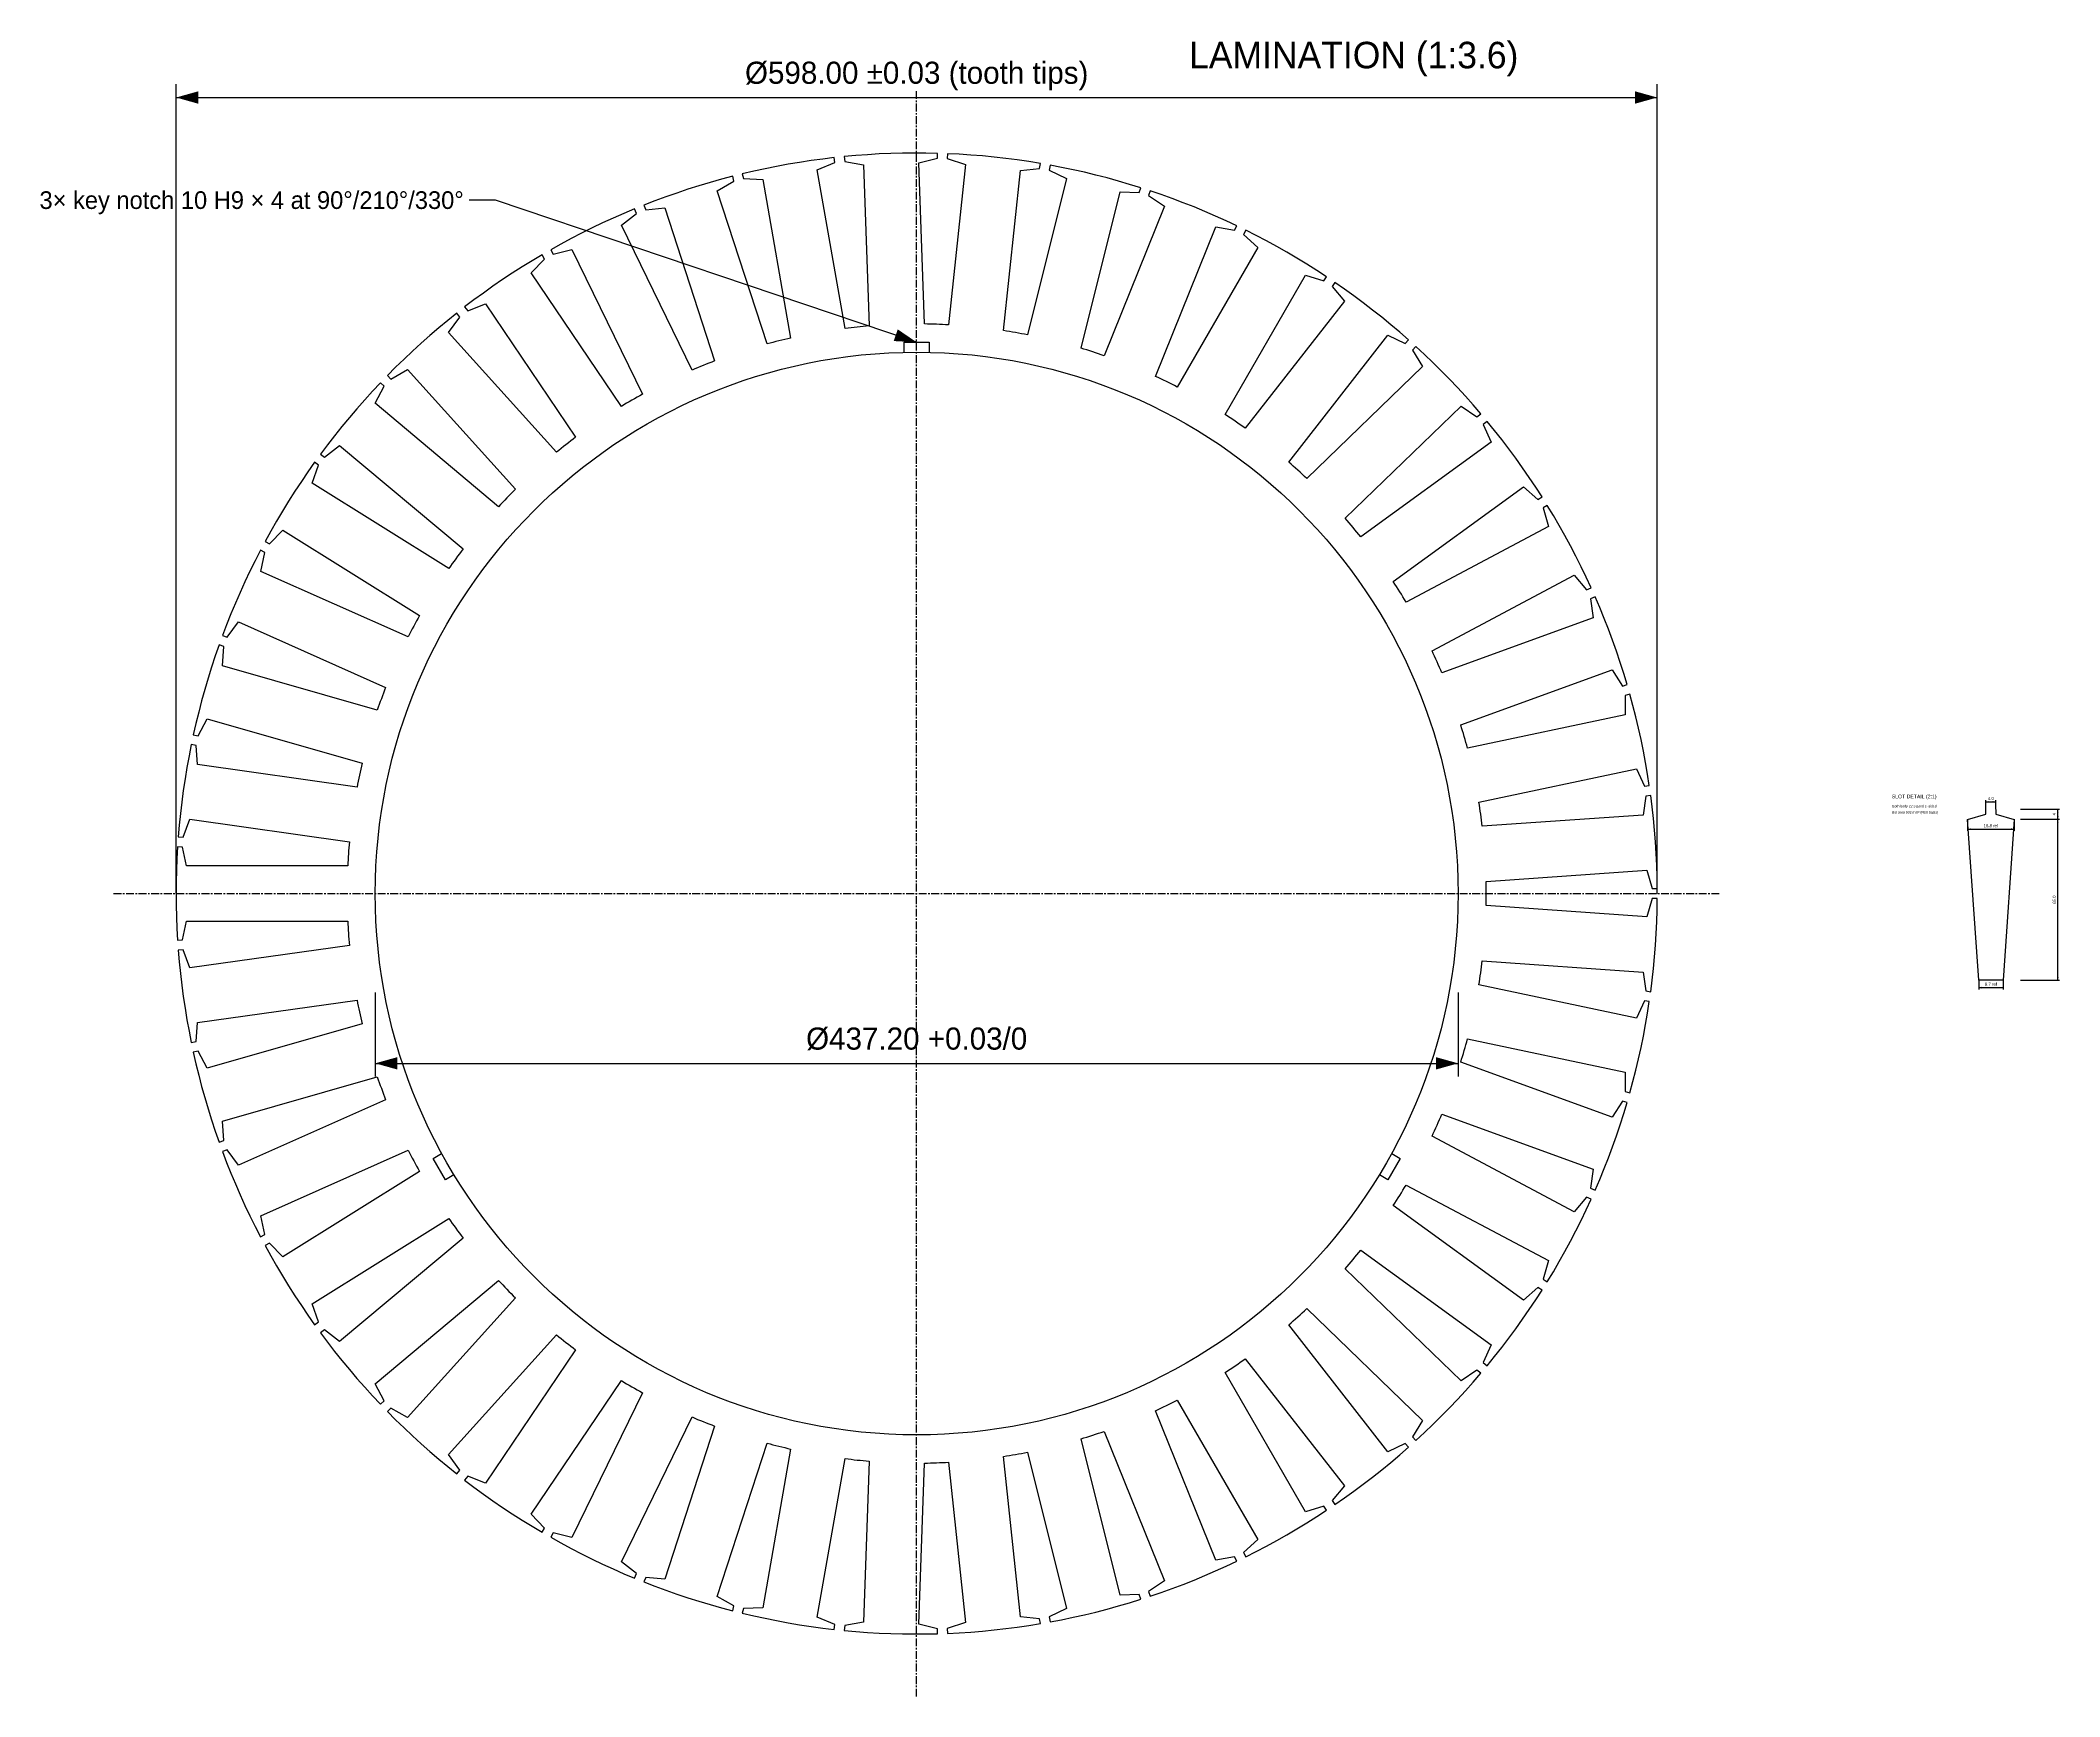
# Model space of a CAD drawing. Header units: millimetres. Extents: x -30 to 786, y -324 to 344.
import ezdxf
from ezdxf.enums import TextEntityAlignment as Align

# ---------------------------------------------------------------- set-up
doc = ezdxf.new("R2010")
doc.units = ezdxf.units.MM
doc.linetypes.add('CENTER', pattern=[5.08, 3.175, -0.635, 0.635, -0.635])
for name, color, linetype in [('CENTER', 1, 'CENTER'), ('DIM', 3, 'Continuous'), ('OUTLINE', 7, 'Continuous'), ('TEXT', 3, 'Continuous')]:
    doc.layers.add(name, color=color, linetype=linetype)

msp = doc.modelspace()

# ---------------------------------------------------------------- hatches: boundary and pattern name
at = {"layer": 'DIM'}
for points in [[(25.29, 321.43), (34.21, 318.93), (34.21, 323.93)], [(623.29, 321.43), (614.36, 323.93), (614.36, 318.93)], [(324.29, 222.6), (316.63, 227.82), (315.03, 223.09)], [(756.01, 37), (757.26, 36.65), (757.26, 37.35)], [(760.01, 37), (758.76, 37.35), (758.76, 36.65)], [(785.01, 34), (784.66, 32.75), (785.36, 32.75)], [(748.61, 26), (749.86, 25.65), (749.86, 26.35)], [(767.41, 26), (766.16, 26.35), (766.16, 25.65)], [(785.01, 30), (785.36, 31.25), (784.66, 31.25)], [(785.01, 30), (784.66, 28.75), (785.36, 28.75)], [(753.11, -38), (754.36, -38.35), (754.36, -37.65)], [(762.91, -38), (761.66, -37.65), (761.66, -38.35)], [(785.01, -35), (785.36, -33.75), (784.66, -33.75)], [(105.69, -68.57), (114.61, -71.07), (114.61, -66.07)], [(542.89, -68.57), (533.96, -66.07), (533.96, -71.07)]]:
    msp.add_hatch(color=7, dxfattribs=at).paths.add_polyline_path(points)

# ---------------------------------------------------------------- linework, layer by layer
at = {"layer": 'CENTER'}
for p, q in [((324.29, -324.29), (324.29, 324.29)), ((0, 0), (648.57, 0))]:
    msp.add_line(p, q, dxfattribs=at)
at = {"layer": 'DIM'}
for p, q in [((25.29, 0), (25.29, 326.79)), ((623.29, 0), (623.29, 326.79)), ((25.29, 321.43), (623.29, 321.43)), ((154.29, 280), (143.57, 280)), ((324.29, 222.6), (154.29, 280)), ((756.01, 34), (756.01, 37.75)), ((756.01, 37), (760.01, 37)), ((760.01, 34), (760.01, 37.75)), ((770.01, 34), (785.76, 34)), ((785.01, 30), (785.01, 34)), ((748.61, 30), (748.61, 25.25)), ((748.61, 26), (767.41, 26)), ((767.41, 30), (767.41, 25.25)), ((770.01, 30), (785.76, 30)), ((770.01, 30), (785.76, 30)), ((785.01, -35), (785.01, 30)), ((105.69, -40), (105.69, -73.93)), ((542.89, -40), (542.89, -73.93)), ((753.11, -35), (753.11, -38.75)), ((753.11, -38), (762.91, -38)), ((762.91, -35), (762.91, -38.75)), ((770.01, -35), (785.76, -35)), ((105.69, -68.57), (542.89, -68.57))]:
    msp.add_line(p, q, dxfattribs=at)
at = {"layer": 'OUTLINE'}
msp.add_lwpolyline([(623.28, -2), (621.28, -2), (619.13, -9.44), (554.23, -4.9), (554.26, -3.68), (554.27, -2.45), (554.28, -1.23), (554.29, 0), (554.28, 1.23), (554.27, 2.45), (554.26, 3.68), (554.23, 4.9), (619.13, 9.44), (621.28, 2), (623.28, 2), (623.21, 6.72), (623.07, 11.43), (622.85, 16.15), (622.56, 20.86), (622.19, 25.56), (621.75, 30.26), (621.24, 34.95), (620.65, 39.63), (618.67, 39.35), (617.58, 31.69), (552.68, 27.15), (552.53, 28.36), (552.38, 29.58), (552.21, 30.8), (552.05, 32.01), (551.87, 33.22), (551.69, 34.44), (551.51, 35.65), (551.31, 36.86), (614.95, 50.38), (618.11, 43.31), (620.09, 43.59), (619.37, 48.25), (618.57, 52.91), (617.7, 57.54), (616.75, 62.17), (615.73, 66.77), (614.64, 71.36), (613.48, 75.94), (612.25, 80.49), (610.33, 79.94), (610.31, 72.2), (546.68, 58.67), (546.36, 59.85), (546.04, 61.04), (545.71, 62.22), (545.38, 63.4), (545.03, 64.57), (544.69, 65.75), (544.33, 66.92), (543.97, 68.09), (605.11, 90.35), (609.22, 83.78), (611.15, 84.34), (609.78, 88.85), (608.34, 93.35), (606.83, 97.82), (605.25, 102.26), (603.61, 106.69), (601.89, 111.08), (600.1, 115.45), (598.24, 119.78), (596.42, 118.97), (597.48, 111.3), (536.35, 89.05), (535.87, 90.18), (535.39, 91.3), (534.9, 92.43), (534.4, 93.55), (533.9, 94.67), (533.39, 95.78), (532.88, 96.9), (532.36, 98.01), (589.8, 128.55), (594.79, 122.63), (596.62, 123.44), (594.63, 127.72), (592.59, 131.97), (590.47, 136.19), (588.29, 140.37), (586.04, 144.52), (583.73, 148.63), (581.35, 152.71), (578.91, 156.75), (577.21, 155.69), (579.33, 148.24), (521.89, 117.7), (521.26, 118.75), (520.62, 119.8), (519.98, 120.84), (519.34, 121.88), (518.68, 122.92), (518.03, 123.95), (517.36, 124.98), (516.69, 126.01), (569.33, 164.25), (575.09, 159.08), (576.79, 160.14), (574.23, 164.1), (571.61, 168.03), (568.93, 171.91), (566.18, 175.75), (563.38, 179.54), (560.52, 183.29), (557.59, 187), (554.61, 190.66), (553.08, 189.37), (556.22, 182.29), (503.59, 144.05), (502.82, 145.01), (502.04, 145.95), (501.26, 146.9), (500.48, 147.84), (499.69, 148.78), (498.89, 149.71), (498.09, 150.64), (497.28, 151.56), (544.08, 196.76), (550.51, 192.44), (552.04, 193.72), (548.96, 197.29), (545.82, 200.81), (542.62, 204.28), (539.37, 207.7), (536.06, 211.07), (532.71, 214.39), (529.3, 217.65), (525.84, 220.86), (524.5, 219.37), (528.59, 212.8), (481.79, 167.6), (480.9, 168.44), (480, 169.27), (479.09, 170.1), (478.19, 170.92), (477.27, 171.74), (476.36, 172.55), (475.43, 173.36), (474.51, 174.16), (514.56, 225.43), (521.53, 222.05), (522.87, 223.53), (519.31, 226.64), (515.71, 229.69), (512.06, 232.68), (508.37, 235.62), (504.63, 238.49), (500.84, 241.31), (497.01, 244.06), (493.14, 246.76), (492.02, 245.1), (496.99, 239.16), (456.94, 187.89), (455.93, 188.6), (454.92, 189.3), (453.91, 189.99), (452.9, 190.68), (451.88, 191.36), (450.86, 192.04), (449.84, 192.71), (448.81, 193.38), (481.34, 249.72), (488.7, 247.34), (489.82, 249), (485.87, 251.58), (481.88, 254.09), (477.85, 256.55), (473.79, 258.94), (469.68, 261.27), (465.54, 263.53), (461.36, 265.73), (457.15, 267.86), (456.28, 266.06), (462.02, 260.87), (429.49, 204.53), (428.4, 205.08), (427.31, 205.64), (426.21, 206.18), (425.11, 206.72), (424.01, 207.26), (422.9, 207.79), (421.79, 208.31), (420.68, 208.82), (445.05, 269.15), (452.68, 267.81), (453.56, 269.61), (449.29, 271.62), (444.99, 273.56), (440.65, 275.43), (436.29, 277.23), (431.9, 278.96), (427.49, 280.62), (423.05, 282.22), (418.58, 283.74), (417.96, 281.84), (424.38, 277.5), (400.01, 217.18), (398.85, 217.58), (397.69, 217.97), (396.52, 218.36), (395.36, 218.74), (394.19, 219.12), (393.02, 219.49), (391.85, 219.85), (390.68, 220.21), (406.42, 283.34), (414.16, 283.08), (414.78, 284.98), (410.27, 286.37), (405.74, 287.69), (401.19, 288.94), (396.62, 290.12), (392.03, 291.22), (387.43, 292.26), (382.81, 293.22), (378.17, 294.1), (377.83, 292.13), (384.78, 288.73), (369.04, 225.6), (367.84, 225.84), (366.64, 226.07), (365.43, 226.29), (364.22, 226.51), (363.02, 226.72), (361.81, 226.92), (360.6, 227.12), (359.39, 227.31), (366.19, 292.01), (373.89, 292.83), (374.24, 294.8), (369.58, 295.55), (364.91, 296.23), (360.23, 296.83), (355.54, 297.36), (350.84, 297.82), (346.14, 298.2), (341.43, 298.51), (336.72, 298.74), (336.65, 296.74), (344.01, 294.34), (337.21, 229.64), (335.99, 229.7), (334.76, 229.76), (333.54, 229.81), (332.31, 229.86), (331.09, 229.9), (329.86, 229.93), (328.64, 229.96), (327.41, 229.98), (325.14, 295), (332.65, 296.88), (332.72, 298.88), (328, 298.98), (323.29, 299), (318.57, 298.95), (313.85, 298.82), (309.14, 298.62), (304.43, 298.34), (299.72, 297.99), (295.02, 297.56), (295.23, 295.58), (302.85, 294.22), (305.13, 229.2), (303.9, 229.1), (302.68, 228.98), (301.46, 228.86), (300.24, 228.74), (299.03, 228.61), (297.81, 228.47), (296.59, 228.33), (295.37, 228.18), (284.08, 292.25), (291.25, 295.16), (291.04, 297.15), (286.36, 296.58), (281.68, 295.95), (277.02, 295.24), (272.36, 294.46), (267.72, 293.6), (263.1, 292.67), (258.49, 291.67), (253.89, 290.6), (254.38, 288.66), (262.12, 288.37), (273.41, 224.3), (272.22, 224.03), (271.03, 223.75), (269.83, 223.46), (268.64, 223.17), (267.46, 222.87), (266.27, 222.56), (265.08, 222.25), (263.9, 221.93), (243.8, 283.81), (250.5, 287.69), (250.01, 289.63), (245.45, 288.42), (240.91, 287.14), (236.39, 285.79), (231.89, 284.37), (227.41, 282.87), (222.96, 281.31), (218.54, 279.67), (214.14, 277.97), (214.88, 276.12), (222.59, 276.92), (242.69, 215.04), (241.55, 214.6), (240.4, 214.16), (239.26, 213.71), (238.13, 213.25), (236.99, 212.79), (235.86, 212.32), (234.73, 211.85), (233.6, 211.37), (205.08, 269.84), (211.18, 274.62), (210.43, 276.47), (206.08, 274.64), (201.76, 272.74), (197.47, 270.77), (193.21, 268.74), (188.99, 266.64), (184.8, 264.47), (180.64, 262.24), (176.52, 259.94), (177.52, 258.2), (185.04, 260.07), (213.56, 201.59), (212.48, 201), (211.42, 200.4), (210.35, 199.8), (209.29, 199.19), (208.23, 198.57), (207.17, 197.95), (206.12, 197.32), (205.07, 196.69), (168.69, 250.63), (174.06, 256.2), (173.06, 257.94), (169.01, 255.52), (164.99, 253.04), (161.02, 250.49), (157.09, 247.88), (153.2, 245.21), (149.35, 242.48), (145.54, 239.69), (141.78, 236.84), (143.01, 235.27), (150.2, 238.16), (186.58, 184.22), (185.6, 183.48), (184.62, 182.74), (183.65, 181.99), (182.68, 181.24), (181.72, 180.49), (180.76, 179.72), (179.8, 178.96), (178.85, 178.18), (135.32, 226.53), (139.86, 232.8), (138.63, 234.38), (134.96, 231.42), (131.33, 228.4), (127.75, 225.33), (124.22, 222.2), (120.73, 219.02), (117.3, 215.78), (113.92, 212.48), (110.6, 209.14), (112.04, 207.75), (118.75, 211.61), (162.28, 163.26), (161.41, 162.4), (160.55, 161.53), (159.69, 160.65), (158.84, 159.77), (157.99, 158.89), (157.14, 158), (156.3, 157.11), (155.47, 156.21), (105.63, 198.03), (109.26, 204.87), (107.82, 206.26), (104.59, 202.82), (101.42, 199.33), (98.3, 195.78), (95.24, 192.19), (92.23, 188.56), (89.29, 184.87), (86.4, 181.14), (83.57, 177.36), (85.19, 176.19), (91.3, 180.95), (141.14, 139.13), (140.4, 138.15), (139.66, 137.17), (138.93, 136.18), (138.21, 135.19), (137.49, 134.2), (136.78, 133.2), (136.07, 132.2), (135.37, 131.19), (80.2, 165.67), (82.84, 172.95), (81.22, 174.13), (78.5, 170.27), (75.85, 166.37), (73.25, 162.43), (70.72, 158.45), (68.25, 154.42), (65.85, 150.37), (63.5, 146.27), (61.23, 142.13), (63, 141.2), (68.38, 146.76), (123.56, 112.28), (122.96, 111.21), (122.37, 110.14), (121.79, 109.06), (121.21, 107.98), (120.64, 106.89), (120.07, 105.81), (119.51, 104.72), (118.95, 103.63), (59.52, 130.09), (61.12, 137.66), (59.35, 138.6), (57.2, 134.4), (55.11, 130.17), (53.09, 125.91), (51.14, 121.61), (49.25, 117.29), (47.43, 112.93), (45.69, 108.55), (44.01, 104.14), (45.89, 103.46), (50.45, 109.72), (109.88, 83.25), (109.44, 82.11), (109.01, 80.96), (108.58, 79.82), (108.16, 78.66), (107.74, 77.51), (107.33, 76.36), (106.93, 75.2), (106.53, 74.04), (43.99, 91.97), (44.52, 99.7), (42.64, 100.38), (41.09, 95.93), (39.61, 91.44), (38.2, 86.94), (36.87, 82.42), (35.6, 77.87), (34.41, 73.3), (33.29, 68.72), (32.24, 64.12), (34.2, 63.7), (37.84, 70.54), (100.38, 52.6), (100.1, 51.41), (99.83, 50.21), (99.57, 49.02), (99.31, 47.82), (99.06, 46.62), (98.81, 45.42), (98.58, 44.22), (98.34, 43.01), (33.92, 52.07), (33.37, 59.79), (31.41, 60.21), (30.5, 55.58), (29.66, 50.94), (28.89, 46.28), (28.2, 41.61), (27.58, 36.94), (27.03, 32.25), (26.56, 27.55), (26.16, 22.85), (28.16, 22.71), (30.81, 29.99), (95.24, 20.93), (95.13, 19.71), (95.03, 18.49), (94.93, 17.27), (94.85, 16.04), (94.76, 14.82), (94.69, 13.6), (94.62, 12.37), (94.56, 11.15), (29.5, 11.15), (27.88, 18.72), (25.88, 18.86), (25.62, 14.15), (25.43, 9.44), (25.32, 4.72), (25.29, 0), (25.32, -4.72), (25.43, -9.44), (25.62, -14.15), (25.88, -18.86), (27.88, -18.72), (29.5, -11.15), (94.56, -11.15), (94.62, -12.37), (94.69, -13.6), (94.76, -14.82), (94.85, -16.04), (94.93, -17.27), (95.03, -18.49), (95.13, -19.71), (95.24, -20.93), (30.81, -29.99), (28.16, -22.71), (26.16, -22.85), (26.56, -27.55), (27.03, -32.25), (27.58, -36.94), (28.2, -41.61), (28.89, -46.28), (29.66, -50.94), (30.5, -55.58), (31.41, -60.21), (33.37, -59.79), (33.92, -52.07), (98.34, -43.01), (98.58, -44.22), (98.81, -45.42), (99.06, -46.62), (99.31, -47.82), (99.57, -49.02), (99.83, -50.21), (100.1, -51.41), (100.38, -52.6), (37.84, -70.54), (34.2, -63.7), (32.24, -64.12), (33.29, -68.72), (34.41, -73.3), (35.6, -77.87), (36.87, -82.42), (38.2, -86.94), (39.61, -91.44), (41.09, -95.93), (42.64, -100.38), (44.52, -99.7), (43.99, -91.97), (106.53, -74.04), (106.93, -75.2), (107.33, -76.36), (107.74, -77.51), (108.16, -78.66), (108.58, -79.82), (109.01, -80.96), (109.44, -82.11), (109.88, -83.25), (50.45, -109.72), (45.89, -103.46), (44.01, -104.14), (45.69, -108.55), (47.43, -112.93), (49.25, -117.29), (51.14, -121.61), (53.09, -125.91), (55.11, -130.17), (57.2, -134.4), (59.35, -138.6), (61.12, -137.66), (59.52, -130.09), (118.95, -103.63), (119.51, -104.72), (120.07, -105.81), (120.64, -106.89), (121.21, -107.98), (121.79, -109.06), (122.37, -110.14), (122.96, -111.21), (123.56, -112.28), (68.38, -146.76), (63, -141.2), (61.23, -142.13), (63.5, -146.27), (65.85, -150.37), (68.25, -154.42), (70.72, -158.45), (73.25, -162.43), (75.85, -166.37), (78.5, -170.27), (81.22, -174.13), (82.84, -172.95), (80.2, -165.67), (135.37, -131.19), (136.07, -132.2), (136.78, -133.2), (137.49, -134.2), (138.21, -135.19), (138.93, -136.18), (139.66, -137.17), (140.4, -138.15), (141.14, -139.13), (91.3, -180.95), (85.19, -176.19), (83.57, -177.36), (86.4, -181.14), (89.29, -184.87), (92.23, -188.56), (95.24, -192.19), (98.3, -195.78), (101.42, -199.33), (104.59, -202.82), (107.82, -206.26), (109.26, -204.87), (105.63, -198.03), (155.47, -156.21), (156.3, -157.11), (157.14, -158), (157.99, -158.89), (158.84, -159.77), (159.69, -160.65), (160.55, -161.53), (161.41, -162.4), (162.28, -163.26), (118.75, -211.61), (112.04, -207.75), (110.6, -209.14), (113.92, -212.48), (117.3, -215.78), (120.73, -219.02), (124.22, -222.2), (127.75, -225.33), (131.33, -228.4), (134.96, -231.42), (138.63, -234.38), (139.86, -232.8), (135.32, -226.53), (178.85, -178.18), (179.8, -178.96), (180.76, -179.72), (181.72, -180.49), (182.68, -181.24), (183.65, -181.99), (184.62, -182.74), (185.6, -183.48), (186.58, -184.22), (150.2, -238.16), (143.01, -235.27), (141.78, -236.84), (145.54, -239.69), (149.35, -242.48), (153.2, -245.21), (157.09, -247.88), (161.02, -250.49), (164.99, -253.04), (169.01, -255.52), (173.06, -257.94), (174.06, -256.2), (168.69, -250.63), (205.07, -196.69), (206.12, -197.32), (207.17, -197.95), (208.23, -198.57), (209.29, -199.19), (210.35, -199.8), (211.42, -200.4), (212.48, -201), (213.56, -201.59), (185.04, -260.07), (177.52, -258.2), (176.52, -259.94), (180.64, -262.24), (184.8, -264.47), (188.99, -266.64), (193.21, -268.74), (197.47, -270.77), (201.76, -272.74), (206.08, -274.64), (210.43, -276.47), (211.18, -274.62), (205.08, -269.84), (233.6, -211.37), (234.73, -211.85), (235.86, -212.32), (236.99, -212.79), (238.13, -213.25), (239.26, -213.71), (240.4, -214.16), (241.55, -214.6), (242.69, -215.04), (222.59, -276.92), (214.88, -276.12), (214.14, -277.97), (218.54, -279.67), (222.96, -281.31), (227.41, -282.87), (231.89, -284.37), (236.39, -285.79), (240.91, -287.14), (245.45, -288.42), (250.01, -289.63), (250.5, -287.69), (243.8, -283.81), (263.9, -221.93), (265.08, -222.25), (266.27, -222.56), (267.46, -222.87), (268.64, -223.17), (269.83, -223.46), (271.03, -223.75), (272.22, -224.03), (273.41, -224.3), (262.12, -288.37), (254.38, -288.66), (253.89, -290.6), (258.49, -291.67), (263.1, -292.67), (267.72, -293.6), (272.36, -294.46), (277.02, -295.24), (281.68, -295.95), (286.36, -296.58), (291.04, -297.15), (291.25, -295.16), (284.08, -292.25), (295.37, -228.18), (296.59, -228.33), (297.81, -228.47), (299.03, -228.61), (300.24, -228.74), (301.46, -228.86), (302.68, -228.98), (303.9, -229.1), (305.13, -229.2), (302.85, -294.22), (295.23, -295.58), (295.02, -297.56), (299.72, -297.99), (304.43, -298.34), (309.14, -298.62), (313.85, -298.82), (318.57, -298.95), (323.29, -299), (328, -298.98), (332.72, -298.88), (332.65, -296.88), (325.14, -295), (327.41, -229.98), (328.64, -229.96), (329.86, -229.93), (331.09, -229.9), (332.31, -229.86), (333.54, -229.81), (334.76, -229.76), (335.99, -229.7), (337.21, -229.64), (344.01, -294.34), (336.65, -296.74), (336.72, -298.74), (341.43, -298.51), (346.14, -298.2), (350.84, -297.82), (355.54, -297.36), (360.23, -296.83), (364.91, -296.23), (369.58, -295.55), (374.24, -294.8), (373.89, -292.83), (366.19, -292.01), (359.39, -227.31), (360.6, -227.12), (361.81, -226.92), (363.02, -226.72), (364.22, -226.51), (365.43, -226.29), (366.64, -226.07), (367.84, -225.84), (369.04, -225.6), (384.78, -288.73), (377.83, -292.13), (378.17, -294.1), (382.81, -293.22), (387.43, -292.26), (392.03, -291.22), (396.62, -290.12), (401.19, -288.94), (405.74, -287.69), (410.27, -286.37), (414.78, -284.98), (414.16, -283.08), (406.42, -283.34), (390.68, -220.21), (391.85, -219.85), (393.02, -219.49), (394.19, -219.12), (395.36, -218.74), (396.52, -218.36), (397.69, -217.97), (398.85, -217.58), (400.01, -217.18), (424.38, -277.5), (417.96, -281.84), (418.58, -283.74), (423.05, -282.22), (427.49, -280.62), (431.9, -278.96), (436.29, -277.23), (440.65, -275.43), (444.99, -273.56), (449.29, -271.62), (453.56, -269.61), (452.68, -267.81), (445.05, -269.15), (420.68, -208.82), (421.79, -208.31), (422.9, -207.79), (424.01, -207.26), (425.11, -206.72), (426.21, -206.18), (427.31, -205.64), (428.4, -205.08), (429.49, -204.53), (462.02, -260.87), (456.28, -266.06), (457.15, -267.86), (461.36, -265.73), (465.54, -263.53), (469.68, -261.27), (473.79, -258.94), (477.85, -256.55), (481.88, -254.09), (485.87, -251.58), (489.82, -249), (488.7, -247.34), (481.34, -249.72), (448.81, -193.38), (449.84, -192.71), (450.86, -192.04), (451.88, -191.36), (452.9, -190.68), (453.91, -189.99), (454.92, -189.3), (455.93, -188.6), (456.94, -187.89), (496.99, -239.16), (492.02, -245.1), (493.14, -246.76), (497.01, -244.06), (500.84, -241.31), (504.63, -238.49), (508.37, -235.62), (512.06, -232.68), (515.71, -229.69), (519.31, -226.64), (522.87, -223.53), (521.53, -222.05), (514.56, -225.43), (474.51, -174.16), (475.43, -173.36), (476.36, -172.55), (477.27, -171.74), (478.19, -170.92), (479.09, -170.1), (480, -169.27), (480.9, -168.44), (481.79, -167.6), (528.59, -212.8), (524.5, -219.37), (525.84, -220.86), (529.3, -217.65), (532.71, -214.39), (536.06, -211.07), (539.37, -207.7), (542.62, -204.28), (545.82, -200.81), (548.96, -197.29), (552.04, -193.72), (550.51, -192.44), (544.08, -196.76), (497.28, -151.56), (498.09, -150.64), (498.89, -149.71), (499.69, -148.78), (500.48, -147.84), (501.26, -146.9), (502.04, -145.95), (502.82, -145.01), (503.59, -144.05), (556.22, -182.29), (553.08, -189.37), (554.61, -190.66), (557.59, -187), (560.52, -183.29), (563.38, -179.54), (566.18, -175.75), (568.93, -171.91), (571.61, -168.03), (574.23, -164.1), (576.79, -160.14), (575.09, -159.08), (569.33, -164.25), (516.69, -126.01), (517.36, -124.98), (518.03, -123.95), (518.68, -122.92), (519.34, -121.88), (519.98, -120.84), (520.62, -119.8), (521.26, -118.75), (521.89, -117.7), (579.33, -148.24), (577.21, -155.69), (578.91, -156.75), (581.35, -152.71), (583.73, -148.63), (586.04, -144.52), (588.29, -140.37), (590.47, -136.19), (592.59, -131.97), (594.63, -127.72), (596.62, -123.44), (594.79, -122.63), (589.8, -128.55), (532.36, -98.01), (532.88, -96.9), (533.39, -95.78), (533.9, -94.67), (534.4, -93.55), (534.9, -92.43), (535.39, -91.3), (535.87, -90.18), (536.35, -89.05), (597.48, -111.3), (596.42, -118.97), (598.24, -119.78), (600.1, -115.45), (601.89, -111.08), (603.61, -106.69), (605.25, -102.26), (606.83, -97.82), (608.34, -93.35), (609.78, -88.85), (611.15, -84.34), (609.22, -83.78), (605.11, -90.35), (543.97, -68.09), (544.33, -66.92), (544.69, -65.75), (545.03, -64.57), (545.38, -63.4), (545.71, -62.22), (546.04, -61.04), (546.36, -59.85), (546.68, -58.67), (610.31, -72.2), (610.33, -79.94), (612.25, -80.49), (613.48, -75.94), (614.64, -71.36), (615.73, -66.77), (616.75, -62.17), (617.7, -57.54), (618.57, -52.91), (619.37, -48.25), (620.09, -43.59), (618.11, -43.31), (614.95, -50.38), (551.31, -36.86), (551.51, -35.65), (551.69, -34.44), (551.87, -33.22), (552.05, -32.01), (552.21, -30.8), (552.38, -29.58), (552.53, -28.36), (552.68, -27.15), (617.58, -31.69), (618.67, -39.35), (620.65, -39.63), (621.24, -34.95), (621.75, -30.26), (622.19, -25.56), (622.56, -20.86), (622.85, -16.15), (623.07, -11.43), (623.21, -6.72)], close=True, dxfattribs=at)
for points in [[(319.29, 218.6), (319.29, 222.6), (329.29, 222.6), (329.29, 218.6)], [(760.01, 33.99), (760.01, 31.99), (767.45, 29.85), (762.91, -35.05), (761.69, -35.03), (760.46, -35.01), (759.24, -35), (758.01, -35), (756.79, -35), (755.56, -35.01), (754.34, -35.03), (753.11, -35.05), (748.57, 29.85), (756.01, 31.99), (756.01, 33.99)], [(137.47, -113.63), (134.01, -115.63), (129.01, -106.97), (132.47, -104.97)], [(516.1, -104.97), (519.56, -106.97), (514.56, -115.63), (511.1, -113.63)]]:
    msp.add_lwpolyline(points, dxfattribs=at)
msp.add_circle((324.29, 0), 218.6, dxfattribs=at)

# ---------------------------------------------------------------- texts
at = {"layer": 'DIM'}
for s, height, p in [('Ø598.00 ±0.03 (tooth tips)', 8.9286, (324.29, 324.29)), ('4.0', 1.25, (758.01, 37.4)), ('18.8 ref', 1.25, (758.01, 26.4)), ('9.7 ref', 1.25, (758.01, -37.6)), ('Ø437.20 +0.03/0', 8.9286, (324.29, -65.71))]:
    msp.add_text(s, height=height, dxfattribs=at).set_placement(p, align=Align.BOTTOM_CENTER)
msp.add_text('3× key notch 10 H9 × 4 at 90°/210°/330°', height=7.1429, dxfattribs=at).set_placement((141.43, 280), align=Align.MIDDLE_RIGHT)
for s, p in [('4', (784.61, 32)), ('65.0', (784.61, -2.5))]:
    msp.add_text(s, height=1.25, rotation=90, dxfattribs=at).set_placement(p, align=Align.BOTTOM_CENTER)
at = {"layer": 'TEXT'}
for s, height, p in [('LAMINATION (1:3.6)', 10.7143, (434.29, 330)), ('tooth body 22.3 parallel-sided', 1, (718.01, 34.5)), ('slot area 932 mm² (FEA basis)', 1, (718.01, 32)), ('SLOT DETAIL (2:1)', 1.5, (718.01, 38))]:
    msp.add_text(s, height=height, dxfattribs=at).set_placement(p, align=Align.BOTTOM_LEFT)

doc.saveas('drawing.dxf')
